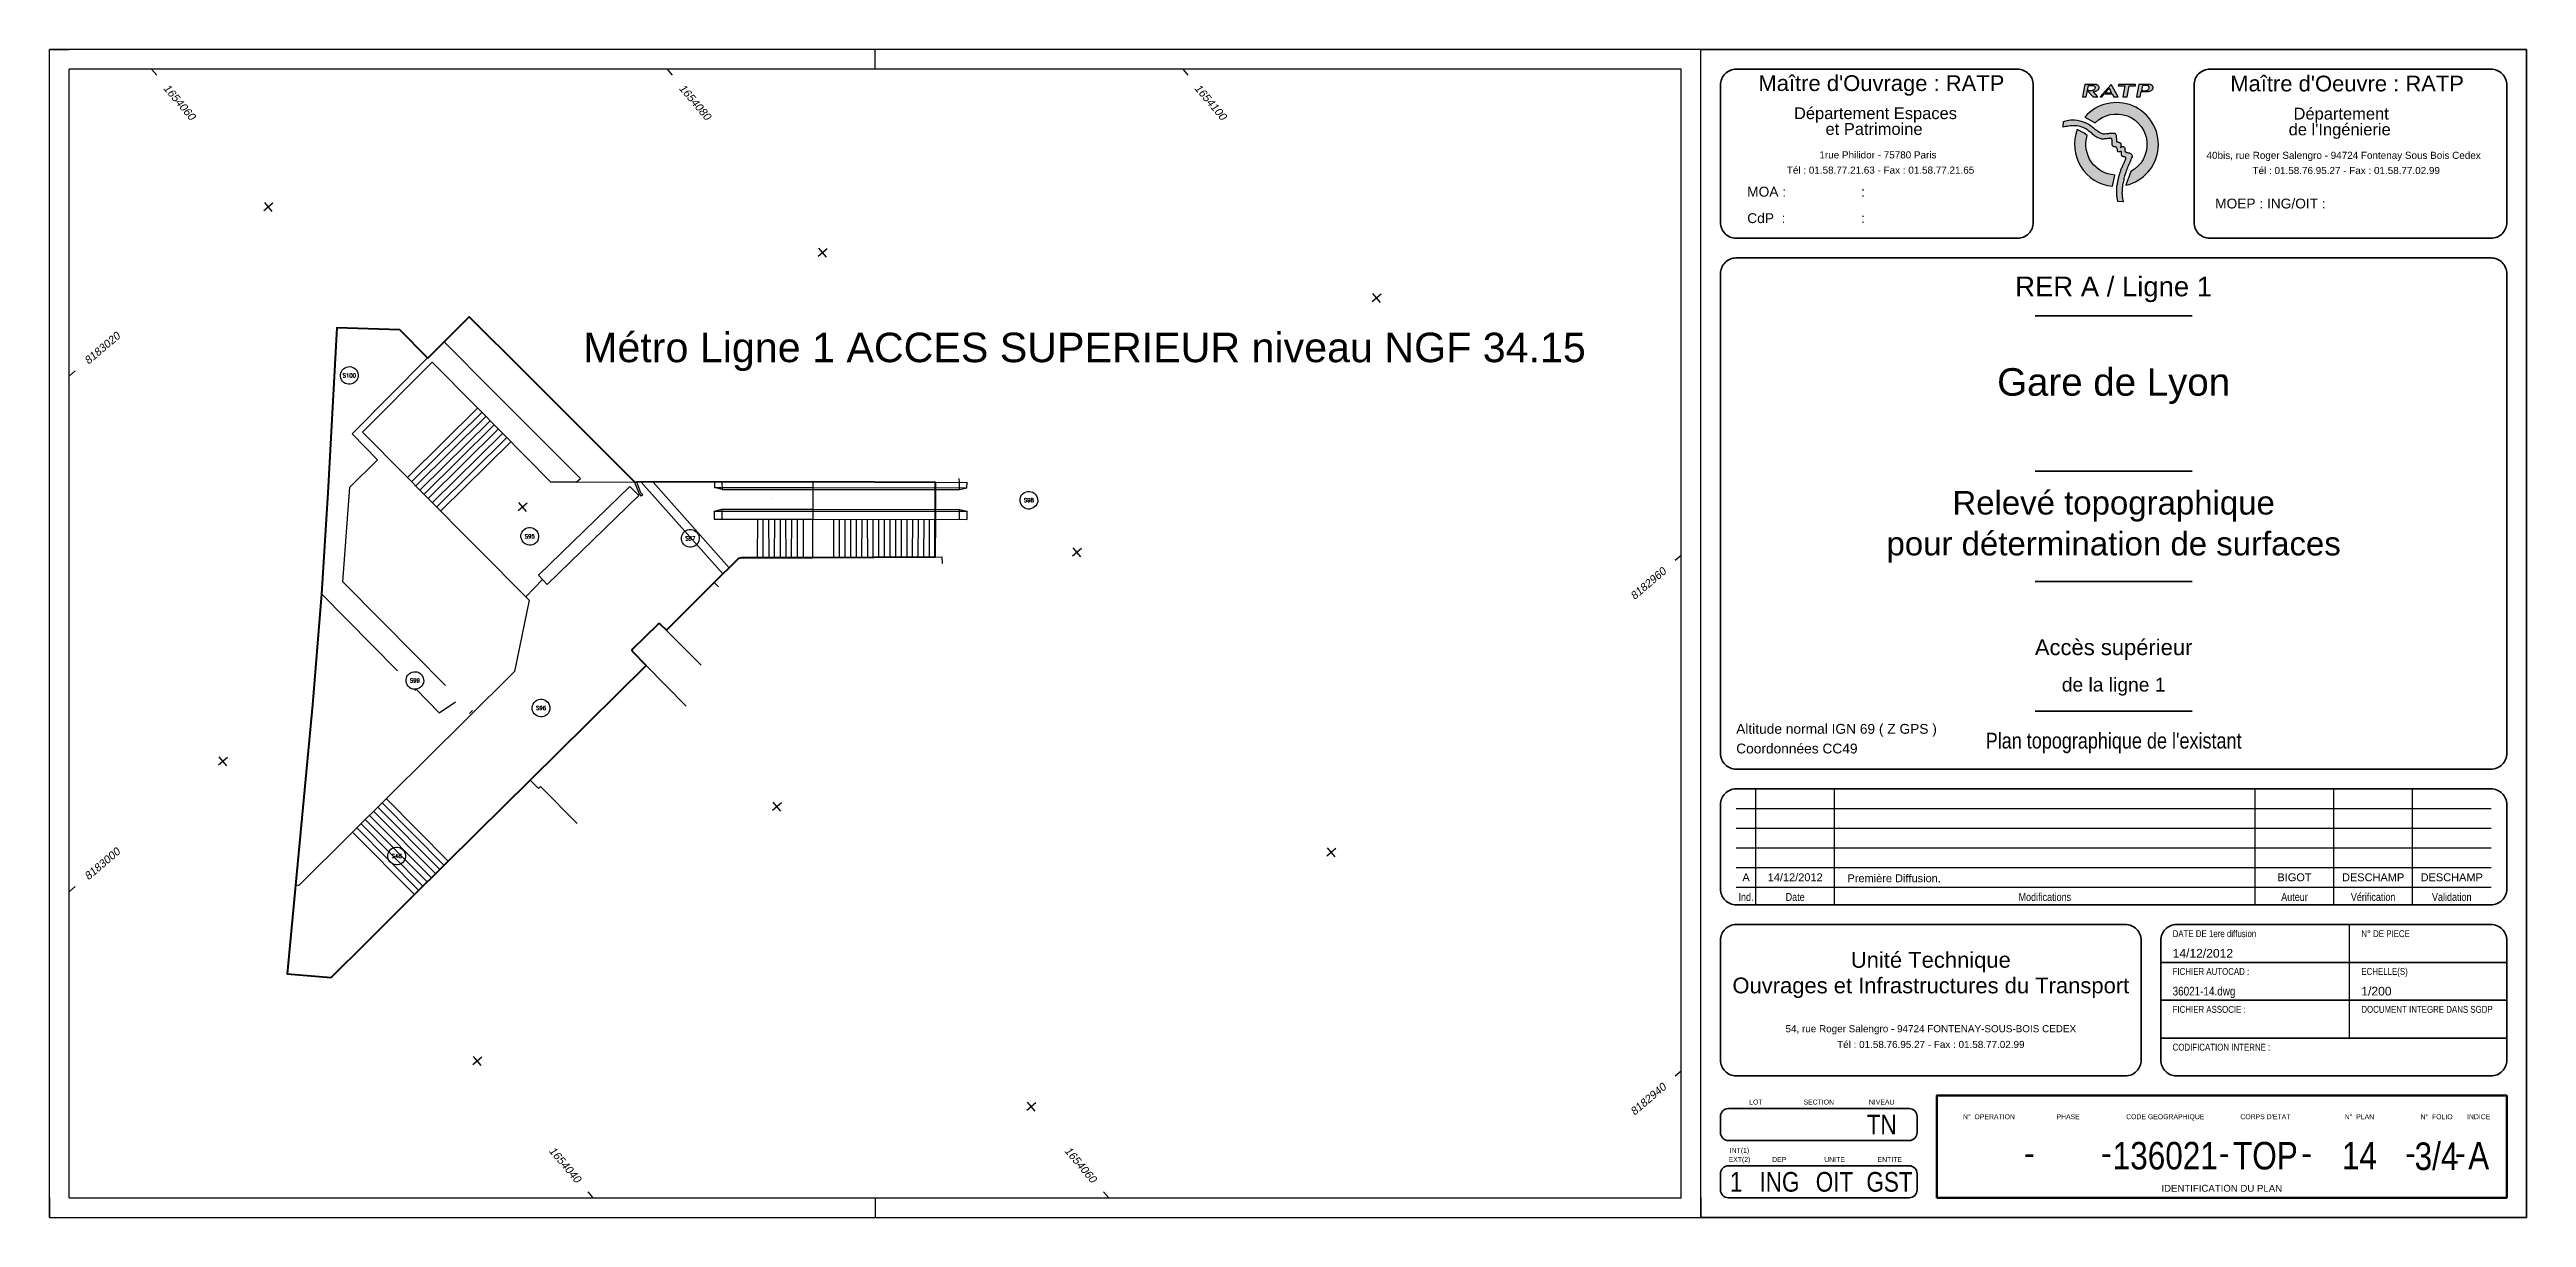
# Paper-space layout '36021-14_L1 ACCES SUPERIEUR' of a CAD drawing. Header units: metres. Extents: x -5 to 625, y -5 to 292.
# The model-space entities are those that its viewports show. They can reach past a viewport. Long polylines and large blocks are cut down to what shows.
import ezdxf
from ezdxf.enums import TextEntityAlignment as Align

# ---------------------------------------------------------------- set-up
doc = ezdxf.new("R2010")
doc.units = ezdxf.units.M
doc.header["$LTSCALE"] = 2
for name, color, linetype in [('cadre', 7, 'Continuous'), ('TOP-BATIS-_-E', 7, 'Continuous'), ('TOP-INFRA-EF-E', 7, 'Continuous'), ('TOP-INFRA-EM-E', 7, 'Continuous'), ('TOP-SCAN-TRUEVIEW-E', 7, 'Continuous'), ('TOP3M-BATIS-_-E', 4, 'Continuous'), ('TOP3M-EQUIP-_-E', 3, 'Continuous'), ('TOP3M-INFRA-EF-E', 4, 'Continuous'), ('TOP3M-INFRA-EM-E', 4, 'Continuous'), ('TOP3M-SCAN-TRUEVIEW-E', 7, 'Continuous')]:
    doc.layers.add(name, color=color, linetype=linetype)
doc.layers.add('TOP3M-SURFACE-_-E', color=7, linetype='Continuous', lineweight=40)
doc.styles.add('Arial', font='ARIAL.TTF')
doc.styles.add('Pil-ARIAL', font='ARIAL.TTF', dxfattribs={"height": 1})
doc.styles.add('Pil-Arial_Narrow', font='ARIALN.TTF')
doc.styles.add('Romanc 2', font='Romanc.shx', dxfattribs={"width": 0.99, "height": 0.5})

psp = doc.layouts.new('36021-14_L1 ACCES SUPERIEUR')

# ---------------------------------------------------------------- texts
at = {"layer": 'cadre', "style": 'Arial', "oblique": 10}
for s, rotation, p in [('1654060', 310.30369, (28.08, 278.61)), ('1654080', 310.30369, (159.21, 278.61)), ('1654100', 310.30369, (290.34, 278.61)), ('8183020', 40.30368, (8.39, 216.08)), ('8182960', 40.30368, (401.61, 156.22)), ('8183000', 40.30368, (8.39, 84.95)), ('8182940', 40.30368, (401.61, 25.1)), ('1654040', 310.30369, (126.15, 8.39)), ('1654060', 310.30369, (257.28, 8.39))]:
    psp.add_text(s, height=2, rotation=rotation, dxfattribs=at).set_placement(p, align=Align.MIDDLE_CENTER)

msp = doc.modelspace()

# ---------------------------------------------------------------- texts
at = {"layer": 'TOP-SCAN-TRUEVIEW-E', "style": 'Romanc 2', "width": 0.99}
msp.add_text('S98', height=0.2, rotation=319.6963, dxfattribs=at).set_placement((1654079.85, 8182983.61), align=Align.MIDDLE_CENTER)
at = {"layer": 'TOP3M-SCAN-TRUEVIEW-E', "style": 'Romanc 2', "width": 0.99}
for s, p in [('S100', (1654057.59, 8183010.81)), ('S95', (1654059.3, 8182998.63)), ('S99', (1654050.1, 8182996.82)), ('S97', (1654065.46, 8182993.27)), ('S48', (1654043.62, 8182990.61)), ('S96', (1654054.09, 8182991.6))]:
    msp.add_text(s, height=0.2, rotation=319.6963, dxfattribs=at).set_placement(p, align=Align.MIDDLE_CENTER)
at = {"layer": 'TOP3M-SURFACE-_-E', "style": 'Arial'}
msp.add_text('Métro Ligne 1 ACCES SUPERIEUR niveau NGF 34.15', height=1.5, rotation=319.6963, dxfattribs=at).set_placement((1654067.1, 8183003.63))

# ---------------------------------------------------------------- blocks, each defined once
blk = doc.blocks.new('CROIX_CARROYAGE')
for p, q in [((0.5, 0), (-0.5, 0)), ((0, -0.5), (0, 0.5))]:
    blk.add_line(p, q)
blk = doc.blocks.new('Eib-F_Pg')
at = {"lineweight": 25}
h = blk.add_hatch(color=256, dxfattribs=at)
h.paths.add_polyline_path([(-100.64, 265.99), (-101.86, 262.47, 1.377076), (-112.36, 279.82), (-109.74, 278.38, -1.156924)])
h.paths.add_polyline_path([(-111.71, 275.12), (-112.46, 275.77), (-114.24, 276.67, 0.495525), (-105.31, 262.24), (-104.71, 265.09, -0.486892)])
h = blk.add_hatch(color=256, dxfattribs=at)
h.paths.add_polyline_path([(-112.89, 284.97), (-111.97, 284.97), (-111.43, 287.85), (-110.19, 287.85), (-109.87, 287.75), (-109.7, 287.4), (-109.75, 287.05), (-110.04, 286.7), (-110.38, 286.57), (-110.74, 286.53), (-111.09, 286.54), (-111.28, 286.54), (-111.48, 286.55), (-111.67, 286.54), (-110.19, 284.97), (-109.03, 284.97), (-110.25, 286.33), (-110.17, 286.33), (-110.08, 286.34), (-109.99, 286.35), (-109.88, 286.36), (-109.78, 286.38), (-109.67, 286.41), (-109.57, 286.44), (-109.46, 286.49), (-109.36, 286.53), (-109.22, 286.59), (-109.09, 286.67), (-108.96, 286.75), (-108.87, 286.84), (-108.8, 286.95), (-108.74, 287.07), (-108.69, 287.22), (-108.67, 287.37), (-108.69, 287.51), (-108.74, 287.63), (-108.83, 287.75), (-108.95, 287.85), (-109.06, 287.92), (-109.17, 287.98), (-109.28, 288.03), (-109.39, 288.07), (-109.51, 288.1), (-109.66, 288.11), (-110.04, 288.13), (-110.45, 288.14), (-112.3, 288.14)])
h.paths.add_polyline_path([(-105.62, 288.14), (-108.43, 284.97), (-108.03, 284.97), (-107.41, 285.72), (-105.35, 285.72), (-104.95, 284.97), (-103.89, 284.97)])
h.paths.add_polyline_path([(-105.53, 285.99), (-107.13, 285.99), (-106.06, 287.14)], flags=16)
h.paths.add_polyline_path([(-102.66, 284.97), (-101.58, 284.97), (-101.06, 287.79), (-99.46, 287.79), (-99.41, 288.14), (-103.77, 288.14), (-103.82, 287.79), (-102.13, 287.79)])
h.paths.add_polyline_path([(-99.15, 284.97), (-98.23, 284.97), (-97.98, 286.33), (-96.52, 286.33), (-96.43, 286.33), (-96.34, 286.34), (-96.25, 286.35), (-96.14, 286.36), (-96.04, 286.38), (-95.94, 286.41), (-95.83, 286.44), (-95.73, 286.49), (-95.62, 286.53), (-95.48, 286.59), (-95.35, 286.67), (-95.23, 286.75), (-95.13, 286.84), (-95.06, 286.95), (-95, 287.07), (-94.95, 287.22), (-94.93, 287.37), (-94.95, 287.51), (-95.01, 287.63), (-95.1, 287.75), (-95.21, 287.85), (-95.32, 287.92), (-95.43, 287.98), (-95.54, 288.03), (-95.65, 288.07), (-95.77, 288.1), (-95.92, 288.11), (-96.3, 288.13), (-96.71, 288.14), (-98.57, 288.14)])
h.paths.add_polyline_path([(-97.93, 286.54), (-97.69, 287.85), (-96.45, 287.85), (-96.13, 287.75), (-95.96, 287.4), (-96.01, 287.05), (-96.3, 286.7), (-96.64, 286.57), (-97, 286.53), (-97.35, 286.54), (-97.54, 286.54), (-97.74, 286.55)], flags=16)
blk.add_hatch(color=256, dxfattribs=at).paths.add_polyline_path([(-109.84, 275.08), (-109.64, 274.93), (-109.44, 274.79), (-109.19, 274.67), (-108.94, 274.56), (-108.44, 274.35), (-108.21, 274.27), (-107.97, 274.23), (-107.78, 274.22), (-107.59, 274.24), (-107.39, 274.26), (-107.17, 274.28), (-106.95, 274.3), (-106.73, 274.32), (-106.51, 274.35), (-106.3, 274.38), (-106.08, 274.42), (-105.97, 274.43), (-105.86, 274.43), (-105.74, 274.41), (-105.68, 274.4), (-105.62, 274.37), (-105.57, 274.34), (-105.5, 274.27), (-105.45, 274.18), (-105.42, 274.08), (-105.4, 273.96), (-105.39, 273.83), (-105.39, 273.71), (-105.4, 273.56), (-105.4, 273.4), (-105.4, 273.24), (-105.39, 273.14), (-105.39, 273.04), (-105.38, 272.93), (-105.36, 272.77), (-105.32, 272.62), (-105.25, 272.5), (-105.18, 272.44), (-105.09, 272.39), (-105, 272.35), (-104.88, 272.3), (-104.75, 272.27), (-104.62, 272.24), (-104.54, 272.22), (-104.46, 272.2), (-104.37, 272.17), (-104.25, 272.1), (-104.16, 271.98), (-104.1, 271.85), (-104.07, 271.74), (-104.06, 271.62), (-104.06, 271.51), (-104.06, 271.36), (-104.03, 271.21), (-103.95, 271.06), (-103.91, 271.01), (-103.86, 270.98), (-103.8, 270.96), (-103.73, 270.96), (-103.66, 270.97), (-103.58, 270.98), (-103.5, 270.99), (-103.42, 271.01), (-103.34, 271.04), (-103.28, 271.08), (-103.23, 271.11), (-103.17, 271.12), (-103.13, 271.1), (-103.08, 271.07), (-103.04, 271.03), (-102.99, 270.94), (-102.97, 270.84), (-102.97, 270.74), (-102.99, 270.53), (-103, 270.41), (-103, 270.31), (-102.99, 270.22), (-102.97, 270.12), (-102.95, 270.05), (-102.92, 269.99), (-102.89, 269.93), (-102.83, 269.88), (-102.77, 269.84), (-102.7, 269.8), (-102.58, 269.76), (-102.46, 269.73), (-102.34, 269.72), (-102.23, 269.71), (-102.13, 269.7), (-102.03, 269.67), (-101.97, 269.63), (-101.92, 269.57), (-101.88, 269.5), (-101.86, 269.39), (-101.87, 269.28), (-101.89, 269.17), (-101.98, 268.98), (-102.06, 268.79), (-102.25, 268.42), (-102.34, 268.22), (-102.43, 268.02), (-102.51, 267.85), (-102.58, 267.68), (-102.66, 267.51), (-102.76, 267.27), (-102.87, 267.04), (-102.97, 266.8), (-103.06, 266.57), (-103.13, 266.34), (-103.21, 266.11), (-103.26, 265.95), (-103.32, 265.79), (-103.37, 265.63), (-103.42, 265.46), (-103.47, 265.29), (-103.52, 265.13), (-103.59, 264.92), (-103.65, 264.71), (-103.7, 264.51), (-103.75, 264.3), (-103.79, 264.1), (-103.84, 263.89), (-103.88, 263.69), (-103.92, 263.5), (-103.96, 263.3), (-104.01, 263.04), (-104.06, 262.78), (-104.11, 262.52), (-104.15, 262.23), (-104.18, 261.94), (-104.2, 261.65), (-104.21, 261.41), (-104.23, 261.18), (-104.23, 260.95), (-104.23, 260.71), (-104.22, 260.47), (-104.21, 260.24), (-104.2, 259.99), (-104.17, 259.74), (-104.14, 259.49), (-104.1, 259.25), (-104.05, 259.01), (-103.99, 258.78), (-103.93, 258.52), (-103.9, 258.4), (-102.58, 258.3), (-102.61, 258.44), (-102.64, 258.58), (-102.68, 258.72), (-102.73, 259), (-102.78, 259.27), (-102.82, 259.54), (-102.86, 259.87), (-102.87, 260.19), (-102.88, 260.51), (-102.86, 261.11), (-102.82, 261.72), (-102.76, 262.32), (-102.71, 262.62), (-102.66, 262.93), (-102.59, 263.23), (-102.52, 263.55), (-102.44, 263.86), (-102.37, 264.18), (-102.29, 264.55), (-102.2, 264.91), (-102.1, 265.28), (-102, 265.57), (-101.9, 265.85), (-101.79, 266.14), (-101.66, 266.5), (-101.53, 266.85), (-101.4, 267.21), (-101.28, 267.51), (-101.14, 267.8), (-101, 268.1), (-100.88, 268.31), (-100.78, 268.53), (-100.7, 268.75), (-100.65, 268.91), (-100.59, 269.07), (-100.53, 269.22), (-100.42, 269.46), (-100.33, 269.69), (-100.3, 269.93), (-100.33, 270.07), (-100.39, 270.22), (-100.47, 270.35), (-100.59, 270.48), (-100.72, 270.59), (-100.87, 270.66), (-101, 270.7), (-101.14, 270.73), (-101.28, 270.75), (-101.41, 270.77), (-101.53, 270.8), (-101.65, 270.83), (-101.76, 270.87), (-101.87, 270.93), (-101.97, 271.01), (-102.04, 271.08), (-102.09, 271.16), (-102.13, 271.24), (-102.17, 271.38), (-102.18, 271.52), (-102.17, 271.68), (-102.15, 271.85), (-102.17, 272.02), (-102.24, 272.15), (-102.33, 272.21), (-102.43, 272.26), (-102.53, 272.31), (-102.66, 272.34), (-102.8, 272.33), (-102.94, 272.25), (-103.06, 272.14), (-103.17, 272.05), (-103.23, 272.02), (-103.23, 272.09), (-103.2, 272.21), (-103.15, 272.35), (-103.13, 272.47), (-103.12, 272.57), (-103.12, 272.66), (-103.13, 272.76), (-103.14, 272.86), (-103.15, 272.97), (-103.18, 273.1), (-103.24, 273.2), (-103.32, 273.28), (-103.41, 273.32), (-103.6, 273.38), (-103.69, 273.41), (-103.78, 273.45), (-103.87, 273.48), (-104.02, 273.51), (-104.15, 273.54), (-104.25, 273.62), (-104.28, 273.68), (-104.3, 273.75), (-104.31, 273.83), (-104.31, 273.92), (-104.31, 274.09), (-104.31, 274.26), (-104.32, 274.62), (-104.33, 274.77), (-104.34, 274.91), (-104.35, 275.06), (-104.39, 275.24), (-104.47, 275.41), (-104.58, 275.57), (-104.64, 275.64), (-104.72, 275.7), (-104.8, 275.74), (-104.94, 275.77), (-105.09, 275.77), (-105.46, 275.72), (-105.68, 275.71), (-105.89, 275.7), (-106.07, 275.7), (-106.25, 275.68), (-106.43, 275.66), (-106.85, 275.61), (-107.28, 275.57), (-107.7, 275.6), (-107.93, 275.64), (-108.15, 275.71), (-108.37, 275.81), (-108.64, 275.96), (-108.89, 276.13), (-109.13, 276.31), (-109.6, 276.64), (-109.83, 276.82), (-110.14, 277.06), (-110.44, 277.31), (-110.74, 277.57), (-111.11, 277.83), (-111.49, 278.07), (-111.9, 278.28), (-112.46, 278.53), (-113.04, 278.73), (-113.63, 278.89), (-114.25, 279.02), (-114.88, 279.09), (-115.52, 279.11), (-115.96, 279.09), (-116.4, 279.04), (-116.83, 278.96), (-117.14, 278.88), (-117.43, 278.79), (-117.73, 278.69), (-117.8, 277.23), (-117.48, 277.32), (-117.15, 277.4), (-116.83, 277.47), (-116.45, 277.55), (-116.06, 277.6), (-115.68, 277.63), (-115.35, 277.64), (-115.01, 277.63), (-114.68, 277.61), (-114.28, 277.56), (-113.88, 277.5), (-113.49, 277.41), (-113.11, 277.3), (-112.73, 277.16), (-112.37, 276.99), (-112.09, 276.83), (-111.81, 276.65), (-111.55, 276.46), (-111.27, 276.24), (-111, 276.01), (-110.72, 275.79), (-110.49, 275.61), (-110.26, 275.42), (-110.03, 275.23)])
at = {"lineweight": 35}
for p, q in [((-125, 229.25), (-85, 229.25)), ((-125, 189.75), (-85, 189.75)), ((-125, 161.75), (-85, 161.75)), ((-125, 128.75), (-85, 128.75)), ((-93, 64.87), (-5, 64.87)), ((-93, 55.25), (-5, 55.25)), ((-93, 45.62), (-5, 45.62))]:
    blk.add_line(p, q, dxfattribs=at)
at = {"lineweight": 25}
for p, q in [((-196, 79.5), (-196, 109)), ((-176, 79.5), (-176, 109)), ((-69, 79.5), (-69, 109)), ((-49, 79.5), (-49, 109)), ((-29, 79.5), (-29, 109)), ((-201, 104), (-9, 104)), ((-201, 99), (-9, 99)), ((-201, 94), (-9, 94)), ((-201, 89), (-9, 89)), ((-201, 84), (-9, 84)), ((-45, 45.62), (-45, 74.5))]:
    blk.add_line(p, q, dxfattribs=at)
at = {"lineweight": 25, "flags": 128}
blk.add_lwpolyline([(-210, 0), (-210, 297), (0, 297), (0, 0)], close=True, dxfattribs=at)
at = {"lineweight": 35, "flags": 128}
for points in [[(-129.45, 249, 0.414214), (-125.45, 253), (-125.45, 288, 0.414214), (-129.45, 292), (-201, 292, 0.414214), (-205, 288), (-205, 253, 0.414214), (-201, 249)], [(-80.55, 249, -0.414214), (-84.55, 253), (-84.55, 288, -0.414214), (-80.55, 292), (-9, 292, -0.414214), (-5, 288), (-5, 253, -0.414214), (-9, 249)], [(-201, 114, -0.414214), (-205, 118), (-205, 240, -0.414214), (-201, 244), (-9, 244, -0.414214), (-5, 240), (-5, 118, -0.414214), (-9, 114)], [(-205, 83.5), (-205, 105, -0.414214), (-201, 109), (-9, 109, -0.414214), (-5, 105), (-5, 83.5, -0.414214), (-9, 79.5), (-201, 79.5, -0.414214)], [(-201, 36, -0.414214), (-205, 40), (-205, 70.5, -0.414214), (-201, 74.5), (-102, 74.5, -0.414214), (-98, 70.5), (-98, 40, -0.414214), (-102, 36)], [(-89, 36, -0.414214), (-93, 40), (-93, 70.5, -0.414214), (-89, 74.5), (-9, 74.5, -0.414214), (-5, 70.5), (-5, 40, -0.414214), (-9, 36)], [(-205, 25.7), (-205, 21.57, 0.414214), (-203, 19.57), (-157, 19.57, 0.414214), (-155, 21.57), (-155, 25.7, 0.414214), (-157, 27.7), (-203, 27.7, 0.414214)], [(-203, 5), (-157, 5, 0.414214), (-155, 7), (-155, 11.13, 0.414214), (-157, 13.13), (-203, 13.13, 0.414214), (-205, 11.13), (-205, 7, 0.414214)]]:
    blk.add_lwpolyline(points, format="xyb", close=True, dxfattribs=at)
at = {"lineweight": 25}
for points in [[(-111.97, 284.97), (-111.43, 287.85), (-110.37, 287.85), (-110.38, 287.85), (-110.24, 287.84), (-110.06, 287.81), (-109.97, 287.78), (-109.9, 287.75), (-109.86, 287.7), (-109.81, 287.62), (-109.77, 287.54), (-109.74, 287.45), (-109.72, 287.3), (-109.74, 287.17), (-109.79, 287.04), (-109.86, 286.92), (-109.94, 286.82), (-110.04, 286.73), (-110.17, 286.65), (-110.31, 286.59), (-110.47, 286.56), (-110.68, 286.54), (-110.88, 286.53), (-111.09, 286.54), (-111.28, 286.54), (-111.48, 286.55), (-111.67, 286.54), (-110.19, 284.97), (-109.03, 284.97), (-110.25, 286.33), (-110.17, 286.33), (-110.08, 286.34), (-109.99, 286.35), (-109.88, 286.36), (-109.78, 286.38), (-109.67, 286.41), (-109.57, 286.44), (-109.46, 286.49), (-109.36, 286.53), (-109.22, 286.59), (-109.09, 286.67), (-108.96, 286.75), (-108.87, 286.84), (-108.8, 286.95), (-108.74, 287.07), (-108.69, 287.22), (-108.67, 287.37), (-108.69, 287.51), (-108.74, 287.63), (-108.83, 287.75), (-108.95, 287.85), (-109.06, 287.92), (-109.17, 287.98), (-109.28, 288.03), (-109.39, 288.07), (-109.51, 288.1), (-109.66, 288.11), (-110.04, 288.13), (-110.34, 288.14), (-110.32, 288.14), (-112.3, 288.14), (-112.89, 284.97)], [(-108.03, 284.97), (-107.41, 285.72), (-105.35, 285.72), (-104.95, 284.97), (-103.89, 284.97), (-105.62, 288.14), (-108.43, 284.97)], [(-107.13, 285.99), (-105.53, 285.99), (-106.06, 287.14)], [(-101.58, 284.97), (-101.06, 287.79), (-99.46, 287.79), (-99.41, 288.14), (-103.77, 288.14), (-103.82, 287.79), (-102.13, 287.79), (-102.66, 284.97)], [(-96.58, 288.14), (-98.57, 288.14), (-99.15, 284.97), (-98.23, 284.97), (-97.98, 286.33), (-96.52, 286.33), (-96.43, 286.33), (-96.34, 286.34), (-96.25, 286.35), (-96.14, 286.36), (-96.04, 286.38), (-95.94, 286.41), (-95.83, 286.44), (-95.73, 286.49), (-95.62, 286.53), (-95.48, 286.59), (-95.35, 286.67), (-95.23, 286.75), (-95.13, 286.84), (-95.06, 286.95), (-95, 287.07), (-94.95, 287.22), (-94.93, 287.37), (-94.95, 287.51), (-95.01, 287.63), (-95.1, 287.75), (-95.21, 287.85), (-95.32, 287.92), (-95.43, 287.98), (-95.54, 288.03), (-95.65, 288.07), (-95.77, 288.1), (-95.92, 288.11), (-96.3, 288.13), (-96.61, 288.14)], [(-96.63, 287.85), (-97.69, 287.85), (-97.93, 286.54), (-97.74, 286.55), (-97.54, 286.54), (-97.35, 286.54), (-97.14, 286.53), (-96.94, 286.54), (-96.73, 286.56), (-96.58, 286.59), (-96.43, 286.65), (-96.3, 286.73), (-96.2, 286.82), (-96.12, 286.92), (-96.05, 287.04), (-96, 287.17), (-95.98, 287.3), (-96, 287.45), (-96.03, 287.54), (-96.07, 287.62), (-96.12, 287.7), (-96.16, 287.75), (-96.23, 287.78), (-96.32, 287.81), (-96.5, 287.84), (-96.64, 287.85)], [(-117.73, 278.69), (-117.43, 278.79), (-117.14, 278.88), (-116.83, 278.96), (-116.4, 279.04), (-115.96, 279.09), (-115.52, 279.11), (-114.88, 279.09), (-114.25, 279.02), (-113.63, 278.89), (-113.04, 278.73), (-112.46, 278.53), (-111.9, 278.28), (-111.49, 278.07), (-111.11, 277.83), (-110.74, 277.57), (-110.44, 277.31), (-110.14, 277.06), (-109.83, 276.82), (-109.6, 276.64), (-109.13, 276.31), (-108.89, 276.13), (-108.64, 275.96), (-108.37, 275.81), (-108.15, 275.71), (-107.93, 275.64), (-107.7, 275.6), (-107.28, 275.57), (-106.85, 275.61), (-106.43, 275.66), (-106.25, 275.68), (-106.07, 275.7), (-105.89, 275.7), (-105.68, 275.71), (-105.46, 275.72), (-105.09, 275.77), (-104.94, 275.77), (-104.8, 275.74), (-104.72, 275.7), (-104.64, 275.64), (-104.58, 275.57), (-104.47, 275.41), (-104.39, 275.24), (-104.35, 275.06), (-104.34, 274.91), (-104.33, 274.77), (-104.32, 274.62), (-104.31, 274.26), (-104.31, 274.09), (-104.31, 273.92), (-104.31, 273.83), (-104.3, 273.75), (-104.28, 273.68), (-104.25, 273.62), (-104.15, 273.54), (-104.02, 273.51), (-103.87, 273.48), (-103.78, 273.45), (-103.69, 273.41), (-103.6, 273.38), (-103.41, 273.32), (-103.32, 273.28), (-103.24, 273.2), (-103.18, 273.1), (-103.15, 272.97), (-103.14, 272.86), (-103.13, 272.76), (-103.12, 272.66), (-103.12, 272.57), (-103.13, 272.47), (-103.15, 272.35), (-103.2, 272.21), (-103.23, 272.09), (-103.23, 272.02), (-103.17, 272.05), (-103.06, 272.14), (-102.94, 272.25), (-102.8, 272.33), (-102.66, 272.34), (-102.53, 272.31), (-102.43, 272.26), (-102.33, 272.21), (-102.24, 272.15), (-102.17, 272.02), (-102.15, 271.85), (-102.17, 271.68), (-102.18, 271.52), (-102.17, 271.38), (-102.13, 271.24), (-102.09, 271.16), (-102.04, 271.08), (-101.97, 271.01), (-101.87, 270.93), (-101.76, 270.87), (-101.65, 270.83), (-101.53, 270.8), (-101.41, 270.77), (-101.28, 270.75), (-101.14, 270.73), (-101, 270.7), (-100.87, 270.66), (-100.72, 270.59), (-100.59, 270.48), (-100.47, 270.35), (-100.39, 270.22), (-100.33, 270.07), (-100.3, 269.93), (-100.33, 269.69), (-100.42, 269.46), (-100.53, 269.22), (-100.59, 269.07), (-100.65, 268.91), (-100.7, 268.75), (-100.78, 268.53), (-100.88, 268.31), (-101, 268.1), (-101.14, 267.8), (-101.28, 267.51), (-101.4, 267.21), (-101.53, 266.85), (-101.66, 266.5), (-101.79, 266.14), (-101.9, 265.85), (-102, 265.57), (-102.1, 265.28), (-102.2, 264.91), (-102.29, 264.55), (-102.37, 264.18), (-102.44, 263.86), (-102.52, 263.55), (-102.59, 263.23), (-102.66, 262.93), (-102.71, 262.62), (-102.76, 262.32), (-102.82, 261.72), (-102.86, 261.11), (-102.88, 260.51), (-102.87, 260.19), (-102.86, 259.87), (-102.82, 259.54), (-102.78, 259.27), (-102.73, 259), (-102.68, 258.72), (-102.64, 258.58), (-102.61, 258.44), (-102.58, 258.3), (-103.9, 258.4), (-103.93, 258.52), (-103.99, 258.78), (-104.05, 259.01), (-104.1, 259.25), (-104.14, 259.49), (-104.17, 259.74), (-104.2, 259.99), (-104.21, 260.24), (-104.22, 260.47), (-104.23, 260.71), (-104.23, 260.95), (-104.23, 261.18), (-104.21, 261.41), (-104.2, 261.65), (-104.18, 261.94), (-104.15, 262.23), (-104.11, 262.52), (-104.06, 262.78), (-104.01, 263.04), (-103.96, 263.3), (-103.92, 263.5), (-103.88, 263.69), (-103.84, 263.89), (-103.79, 264.1), (-103.75, 264.3), (-103.7, 264.51), (-103.65, 264.71), (-103.59, 264.92), (-103.52, 265.13), (-103.47, 265.29), (-103.42, 265.46), (-103.37, 265.63), (-103.32, 265.79), (-103.26, 265.95), (-103.21, 266.11), (-103.13, 266.34), (-103.06, 266.57), (-102.97, 266.8), (-102.87, 267.04), (-102.76, 267.27), (-102.66, 267.51), (-102.58, 267.68), (-102.51, 267.85), (-102.43, 268.02), (-102.34, 268.22), (-102.25, 268.42), (-102.06, 268.79), (-101.98, 268.98), (-101.89, 269.17), (-101.87, 269.28), (-101.86, 269.39), (-101.88, 269.5), (-101.92, 269.57), (-101.97, 269.63), (-102.03, 269.67), (-102.13, 269.7), (-102.23, 269.71), (-102.34, 269.72), (-102.46, 269.73), (-102.58, 269.76), (-102.7, 269.8), (-102.77, 269.84), (-102.83, 269.88), (-102.89, 269.93), (-102.92, 269.99), (-102.95, 270.05), (-102.97, 270.12), (-102.99, 270.22), (-103, 270.31), (-103, 270.41), (-102.99, 270.53), (-102.97, 270.74), (-102.97, 270.84), (-102.99, 270.94), (-103.04, 271.03), (-103.08, 271.07), (-103.13, 271.1), (-103.17, 271.12), (-103.23, 271.11), (-103.28, 271.08), (-103.34, 271.04), (-103.42, 271.01), (-103.5, 270.99), (-103.58, 270.98), (-103.66, 270.97), (-103.73, 270.96), (-103.8, 270.96), (-103.86, 270.98), (-103.91, 271.01), (-103.95, 271.06), (-104.03, 271.21), (-104.06, 271.36), (-104.06, 271.51), (-104.06, 271.62), (-104.07, 271.74), (-104.1, 271.85), (-104.16, 271.98), (-104.25, 272.1), (-104.37, 272.17), (-104.46, 272.2), (-104.54, 272.22), (-104.62, 272.24), (-104.75, 272.27), (-104.88, 272.3), (-105, 272.35), (-105.09, 272.39), (-105.18, 272.44), (-105.25, 272.5), (-105.32, 272.62), (-105.36, 272.77), (-105.38, 272.93), (-105.39, 273.04), (-105.39, 273.14), (-105.4, 273.24), (-105.4, 273.4), (-105.4, 273.56), (-105.39, 273.71), (-105.39, 273.83), (-105.4, 273.96), (-105.42, 274.08), (-105.45, 274.18), (-105.5, 274.27), (-105.57, 274.34), (-105.62, 274.37), (-105.68, 274.4), (-105.74, 274.41), (-105.86, 274.43), (-105.97, 274.43), (-106.08, 274.42), (-106.3, 274.38), (-106.51, 274.35), (-106.73, 274.32), (-106.95, 274.3), (-107.17, 274.28), (-107.39, 274.26), (-107.59, 274.24), (-107.78, 274.22), (-107.97, 274.23), (-108.21, 274.27), (-108.44, 274.35), (-108.94, 274.56), (-109.19, 274.67), (-109.44, 274.79), (-109.64, 274.93), (-109.84, 275.08), (-110.03, 275.23), (-110.26, 275.42), (-110.49, 275.61), (-110.72, 275.79), (-111, 276.01), (-111.27, 276.24), (-111.55, 276.46), (-111.81, 276.65), (-112.09, 276.83), (-112.37, 276.99), (-112.73, 277.16), (-113.11, 277.3), (-113.49, 277.41), (-113.88, 277.5), (-114.28, 277.56), (-114.68, 277.61), (-115.01, 277.63), (-115.35, 277.64), (-115.68, 277.63), (-116.06, 277.6), (-116.45, 277.55), (-116.83, 277.47), (-117.15, 277.4), (-117.48, 277.32), (-117.8, 277.23)]]:
    blk.add_lwpolyline(points, close=True, dxfattribs=at)
for points in [[(-101.86, 262.47, 1.377076), (-112.36, 279.82), (-109.74, 278.38, -1.156924), (-100.64, 265.99)], [(-112.46, 275.77), (-114.24, 276.67, 0.495525), (-105.31, 262.24), (-104.71, 265.09, -0.486892), (-111.71, 275.12)]]:
    blk.add_lwpolyline(points, format="xyb", close=True, dxfattribs=at)
at = {"lineweight": 100, "flags": 128}
blk.add_lwpolyline([(-150, 5), (-5, 5), (-5, 31), (-150, 31)], close=True, dxfattribs=at)
at = {"lineweight": 50, "const_width": 0.6}
for points in [[(-127.46, 15.71), (-125.46, 15.71)], [(-107.87, 15.71), (-105.87, 15.71)], [(-77.9, 15.71), (-75.9, 15.71)], [(-56.9, 15.71), (-54.9, 15.71)], [(-30.49, 15.71), (-28.49, 15.71)], [(-17.84, 15.71), (-15.84, 15.71)]]:
    blk.add_lwpolyline(points, dxfattribs=at)
at = {"lineweight": 25}
for s, height, style, p in [("Maître d'Ouvrage : RATP", 4, 'Pil-ARIAL', (-164.07, 288.46)), ("Maître d'Oeuvre : RATP", 4, 'Pil-ARIAL', (-45.62, 288.36)), ('Département Espaces', 3, 'Pil-ARIAL', (-165.58, 280.81)), ('et Patrimoine', 3, 'Pil-ARIAL', (-165.94, 276.8)), ("de l'Ingénierie", 3, 'Pil-ARIAL', (-47.5, 276.69)), ('Département', 3, 'Pil-ARIAL', (-47.13, 280.7)), ('1rue Philidor - 75780 Paris', 1.8, 'Pil-ARIAL', (-164.95, 270.21)), ('40bis, rue Roger Salengro - 94724 Fontenay Sous Bois Cedex', 1.8, 'Pil-ARIAL', (-46.5, 270.1)), ('Tél : 01.58.77.21.63 - Fax : 01.58.77.21.65', 1.8, 'Pil-ARIAL', (-164.28, 266.34)), ('Tél : 01.58.76.95.27 - Fax : 01.58.77.02.99', 1.8, 'Pil-ARIAL', (-45.84, 266.24)), ('Ind.', 2, 'Pil-Arial_Narrow', (-198.5, 81.5)), ('A', 2, 'Pil-ARIAL', (-198.5, 86.5)), ('Date', 2, 'Pil-Arial_Narrow', (-186, 81.5)), ('Modifications', 2, 'Pil-Arial_Narrow', (-122.5, 81.5)), ('Auteur', 2, 'Pil-Arial_Narrow', (-59, 81.5)), ('Vérification', 2, 'Pil-Arial_Narrow', (-39, 81.5)), ('Validation', 2, 'Pil-Arial_Narrow', (-19, 81.5)), ('Unité Technique', 4, 'Pil-ARIAL', (-151.5, 65.5)), ('Ouvrages et Infrastructures du Transport', 4, 'Pil-ARIAL', (-151.5, 59)), ('54, rue Roger Salengro - 94724 FONTENAY-SOUS-BOIS CEDEX', 1.8, 'Pil-ARIAL', (-151.5, 48)), ('Tél : 01.58.76.95.27 - Fax : 01.58.77.02.99', 1.8, 'Pil-ARIAL', (-151.5, 44))]:
    blk.add_text(s, height=height, dxfattribs=dict(at, style=style)).set_placement(p, align=Align.MIDDLE_CENTER)
at = {"lineweight": 25, "style": 'Pil-ARIAL'}
for s, height, p in [('MOA : ', 2.5, (-198.21, 259.6)), (':', 2.5, (-169.26, 259.6)), ('MOEP : ING/OIT :', 2.5, (-79.19, 256.59)), ('CdP  : ', 2.5, (-198.19, 252.87)), (':', 2.5, (-169.23, 252.87)), ('EXT(2)', 1.25, (-202.93, 14.11)), ('INT(1)', 1.25, (-202.64, 16.43)), ('DEP', 1.25, (-191.85, 14.11)), ('UNITE', 1.25, (-178.6, 14.11)), ('ENTITE', 1.25, (-165.05, 14.11))]:
    blk.add_text(s, height=height, dxfattribs=at).set_placement(p)
at = {"lineweight": 25}
for s, height, style, p in [('Première Diffusion.', 2, 'Pil-ARIAL', (-172.7, 86.26)), ('DATE DE 1ere diffusion', 1.75, 'Pil-Arial_Narrow', (-90, 72.17)), ('N° DE PIECE', 1.75, 'Pil-Arial_Narrow', (-42, 72.17)), ('FICHIER AUTOCAD :', 1.75, 'Pil-Arial_Narrow', (-90, 62.55)), ('ECHELLE(S)', 1.75, 'Pil-Arial_Narrow', (-42, 62.55)), ('FICHIER ASSOCIE :', 1.75, 'Pil-Arial_Narrow', (-90, 52.92)), ('DOCUMENT INTEGRE DANS SGDP', 1.75, 'Pil-Arial_Narrow', (-42, 52.92)), ('CODIFICATION INTERNE :', 1.75, 'Pil-Arial_Narrow', (-90, 43.3))]:
    blk.add_text(s, height=height, dxfattribs=dict(at, style=style)).set_placement(p, align=Align.MIDDLE_LEFT)
at = {"lineweight": 25, "style": 'Pil-ARIAL'}
for s, height, p in [('LOT', 1.25, (-196, 28.72)), ('SECTION', 1.25, (-180, 28.72)), ('NIVEAU', 1.25, (-164, 28.72)), ('N°  OPERATION', 1.25, (-136.72, 24.99)), ('PHASE', 1.25, (-116.57, 24.99)), ('CODE GEOGRAPHIQUE', 1.25, (-91.87, 24.99)), ("CORPS D'ETAT", 1.25, (-66.4, 24.99)), ('N°  PLAN', 1.25, (-42.49, 24.99)), ('N°  FOLIO', 1.25, (-22.88, 24.99)), ('INDICE', 1.25, (-12.15, 24.99)), ('IDENTIFICATION DU PLAN', 1.75, (-77.5, 6.54))]:
    blk.add_text(s, height=height, dxfattribs=at).set_placement(p, align=Align.CENTER)
for tag, p, height in [('U_MOA', (-187.32, 258.88), 3), ('MOA', (-166.89, 258.88), 3), ('U_CDP', (-187.32, 252.53), 3), ('N_CDP', (-166.89, 252.53), 3), ('ALTITUDE', (-201, 123), 2.5), ('COORDONNEES', (-201, 118), 2.5)]:
    blk.add_attdef(tag, p, '', height=height, dxfattribs=at)
blk.add_attdef('MOEP', text='', height=3, dxfattribs=at).set_placement((-37.43, 256.59), align=Align.RIGHT)
at = {"lineweight": 25}
for tag, height, style, p in [('METRO', 5, 'Pil-ARIAL', (-105, 236.75)), ('INTERSTATION', 7, 'Pil-ARIAL', (-105, 220.75)), ('INTERSTATION1', 7, 'Pil-Arial_Narrow', (-105, 207.75)), ('ADRESSE', 3.5, 'Pil-ARIAL', (-105, 196.5)), ('PROJET', 6, 'Pil-ARIAL', (-105, 181.75)), ('PROJET1', 6, 'Pil-ARIAL', (-105, 169.75)), ('CORPS_ETAT', 4, 'Pil-ARIAL', (-105, 154.75)), ('LIBELLE1', 3.5, 'Pil-ARIAL', (-105, 145)), ('LIBELLE2', 3.5, 'Pil-ARIAL', (-105, 135.5)), ('TYPE_DOC', 5, 'Pil-ARIAL', (-105, 121.25)), ('IND-E', 2, 'Pil-ARIAL', (-198.5, 106.5)), ('DAT-E', 2, 'Pil-ARIAL', (-186, 106.5)), ('AUT_E', 2, 'Pil-ARIAL', (-59, 106.5)), ('VERIF_E', 2, 'Pil-ARIAL', (-39, 106.5)), ('VALID_E', 2, 'Pil-ARIAL', (-19, 106.5)), ('IND-D', 2, 'Pil-ARIAL', (-198.5, 101.5)), ('DAT-D', 2, 'Pil-ARIAL', (-186, 101.5)), ('AUT_D', 2, 'Pil-ARIAL', (-59, 101.5)), ('VERIF_D', 2, 'Pil-ARIAL', (-39, 101.5)), ('VALID_D', 2, 'Pil-ARIAL', (-19, 101.5)), ('IND-C', 2, 'Pil-ARIAL', (-198.5, 96.5)), ('DAT-C', 2, 'Pil-ARIAL', (-186, 96.5)), ('AUT_C', 2, 'Pil-ARIAL', (-59, 96.5)), ('VERIF_C', 2, 'Pil-ARIAL', (-39, 96.5)), ('VALID_C', 2, 'Pil-ARIAL', (-19, 96.5)), ('IND-B', 2, 'Pil-ARIAL', (-198.5, 91.5)), ('DAT-B', 2, 'Pil-ARIAL', (-186, 91.5)), ('AUT_B', 2, 'Pil-ARIAL', (-59, 91.5)), ('VERIF_B', 2, 'Pil-ARIAL', (-39, 91.5)), ('VALID_B', 2, 'Pil-ARIAL', (-19, 91.5)), ('DAT-A', 2, 'Pil-ARIAL', (-186, 86.5)), ('AUT_A', 2, 'Pil-ARIAL', (-59, 86.5)), ('VERIF_A', 2, 'Pil-ARIAL', (-39, 86.5)), ('VALID_A', 2, 'Pil-ARIAL', (-19, 86.5))]:
    blk.add_attdef(tag, text='', height=height, dxfattribs=dict(at, style=style)).set_placement(p, align=Align.MIDDLE_CENTER)
at = {"lineweight": 50, "style": 'Pil-ARIAL'}
blk.add_attdef('DOCETUDE', (-58.52, 125), '', height=3.5, rotation=60, dxfattribs=at)
at = {"lineweight": 25, "style": 'Pil-ARIAL'}
for tag, height, p in [('LIB-E', 2, (-172.7, 106.26)), ('LIB-D', 2, (-172.7, 101.26)), ('LIB-C', 2, (-172.7, 96.26)), ('LIB-B', 2, (-172.7, 91.26)), ('DATE', 2.2, (-90, 67.18)), ('ECHELLE', 2.2, (-42, 57.55))]:
    blk.add_attdef(tag, text='', height=height, dxfattribs=at).set_placement(p, align=Align.MIDDLE_LEFT)
at = {"lineweight": 50, "style": 'Pil-ARIAL'}
blk.add_attdef('N-PIE', text='', height=5, dxfattribs=at).set_placement((-17, 69.67), align=Align.MIDDLE_CENTER)
at = {"lineweight": 25, "flags": 8}
for tag, style, p in [('FICHIER_AUTOCAD', 'Pil-Arial_Narrow', (-90, 57.55)), ('FICHIER_ASSOCIE', 'Pil-Arial_Narrow', (-90, 47.93)), ('SGDP', 'Pil-ARIAL', (-42, 47.93)), ('COD_INTERNE', 'Pil-Arial_Narrow', (-90, 38.3))]:
    blk.add_attdef(tag, text='', height=2.2, dxfattribs=dict(at, style=style)).set_placement(p, align=Align.MIDDLE_LEFT)
at = {"lineweight": 50, "style": 'Pil-Arial_Narrow'}
for tag, p in [('LOT', (-196, 23.63)), ('SEC', (-180, 23.63)), ('NIV', (-164, 23.63)), ('1', (-201, 9.06)), ('DEP', (-190, 9.06)), ('UNI', (-176, 9.06)), ('ENT', (-162, 9.06))]:
    blk.add_attdef(tag, text='', height=5, dxfattribs=at).set_placement(p, align=Align.MIDDLE)
at = {"lineweight": 70, "style": 'Pil-Arial_Narrow'}
for tag, p in [('0000', (-136.72, 15.71)), ('PHA', (-116.57, 15.71)), ('000000', (-91.87, 15.71)), ('CDE', (-66.4, 15.71)), ('00000', (-42.49, 15.71)), ('FOL', (-22.88, 15.71)), ('IND', (-12.15, 15.71))]:
    blk.add_attdef(tag, text='', height=7, dxfattribs=at).set_placement(p, align=Align.MIDDLE)

# ---------------------------------------------------------------- linework, layer by layer
at = {"layer": 'TOP-BATIS-_-E'}
for p, q in [((1654069.58, 8182988.49), (1654072.08, 8182991.42)), ((1654072.08, 8182991.42), (1654077.73, 8182986.6)), ((1654069.58, 8182988.49), (1654074.63, 8182984.26)), ((1654077.85, 8182986.75), (1654077.73, 8182986.6)), ((1654074.41, 8182984), (1654074.63, 8182984.26))]:
    msp.add_line(p, q, dxfattribs=at)
at = {"layer": 'TOP-INFRA-EF-E'}
for p, q in [((1654070.4, 8182987.81), (1654071.65, 8182989.28)), ((1654070.62, 8182987.62), (1654071.87, 8182989.1)), ((1654070.84, 8182987.44), (1654072.09, 8182988.91)), ((1654071.06, 8182987.25), (1654072.31, 8182988.73)), ((1654071.28, 8182987.07), (1654072.53, 8182988.54)), ((1654071.5, 8182986.89), (1654072.75, 8182988.35)), ((1654071.72, 8182986.7), (1654072.96, 8182988.17)), ((1654071.94, 8182986.52), (1654073.18, 8182987.98)), ((1654072.16, 8182986.33), (1654073.4, 8182987.8)), ((1654072.38, 8182986.15), (1654073.62, 8182987.61)), ((1654072.6, 8182985.96), (1654073.84, 8182987.43)), ((1654072.82, 8182985.78), (1654074.06, 8182987.24)), ((1654073.04, 8182985.6), (1654074.28, 8182987.06)), ((1654073.25, 8182985.41), (1654074.49, 8182986.87)), ((1654073.47, 8182985.23), (1654074.71, 8182986.68)), ((1654073.69, 8182985.04), (1654074.93, 8182986.5)), ((1654073.91, 8182984.86), (1654075.15, 8182986.31)), ((1654074.13, 8182984.68), (1654075.37, 8182986.13)), ((1654075.59, 8182985.94), (1654074.35, 8182984.49))]:
    msp.add_line(p, q, dxfattribs=at)
at = {"layer": 'TOP-INFRA-EF-E', "flags": 128}
msp.add_lwpolyline([(1654072.81, 8182986.92, 0, 0, 0), (1654073.58, 8182986.27, 0.2, 0, 0), (1654073.96, 8182985.95, 0, 0, 0)], format="xyseb", dxfattribs=at)
at = {"layer": 'TOP-INFRA-EM-E'}
for p, q in [((1654071.83, 8182991.12), (1654077.51, 8182986.3)), ((1654071.89, 8182991.2), (1654077.86, 8182986.13)), ((1654070.85, 8182989.97), (1654076.82, 8182984.9)), ((1654071.12, 8182990.29), (1654077.09, 8182985.21)), ((1654071.18, 8182990.36), (1654076.86, 8182985.53)), ((1654077.51, 8182986.3), (1654077.75, 8182986.58)), ((1654077.51, 8182986.3), (1654077.86, 8182986.13)), ((1654077.73, 8182986.6), (1654078.04, 8182986.34)), ((1654077.86, 8182986.13), (1654078.04, 8182986.34)), ((1654076.53, 8182985.14), (1654076.86, 8182985.53)), ((1654076.82, 8182984.9), (1654077.09, 8182985.21)), ((1654076.86, 8182985.53), (1654077.09, 8182985.21))]:
    msp.add_line(p, q, dxfattribs=at)
at = {"layer": 'TOP-SCAN-TRUEVIEW-E'}
msp.add_circle((1654079.85, 8182983.61), 0.45, dxfattribs=at)
at = {"layer": 'TOP3M-BATIS-_-E'}
for p, q in [((1654055.78, 8183008.46), (1654061.21, 8183008.92)), ((1654056.24, 8183008.17), (1654061.24, 8183008.59)), ((1654061.24, 8183008.59), (1654061.48, 8183005.48)), ((1654064.17, 8183009.13), (1654062.37, 8183008.99)), ((1654062.65, 8183005.57), (1654062.37, 8183008.99)), ((1654064.17, 8183009.13), (1654064.51, 8183005.11)), ((1654056.24, 8183008.17), (1654056.48, 8183005.1)), ((1654056.58, 8183003.77), (1654056.48, 8183005.1)), ((1654061.48, 8183005.48), (1654061.89, 8183000.04)), ((1654062.65, 8183005.57), (1654063.17, 8182999.2)), ((1654064.85, 8183001.08), (1654064.51, 8183005.11)), ((1654046.02, 8182999.93), (1654049.33, 8183003.26)), ((1654056.58, 8183003.77), (1654057.18, 8182996.17)), ((1654064.85, 8183001.08), (1654065.15, 8182997.37)), ((1654046.02, 8182999.93), (1654045.33, 8182999.25)), ((1654062.88, 8182999.2), (1654061.89, 8183000.04)), ((1654042.95, 8182996.92), (1654045.33, 8182999.25)), ((1654065.14, 8182997.27), (1654062.88, 8182999.2)), ((1654062.88, 8182999.2), (1654063.17, 8182999.2)), ((1654065.14, 8182997.29), (1654064.94, 8182996.68)), ((1654042.95, 8182996.92), (1654035.5, 8182989.65)), ((1654057.18, 8182996.17), (1654054.25, 8182993.89)), ((1654064.94, 8182996.68), (1654064.94, 8182996.52)), ((1654065.05, 8182996.52), (1654064.94, 8182996.52)), ((1654065.04, 8182996.66), (1654065.05, 8182996.52)), ((1654050.8, 8182993.62), (1654042.55, 8182992.98)), ((1654054.25, 8182993.89), (1654050.8, 8182993.62)), ((1654059.57, 8182989.81), (1654059.5, 8182990.79)), ((1654059.57, 8182990.87), (1654060.79, 8182990.97)), ((1654060.79, 8182990.97), (1654061.39, 8182991.01)), ((1654061.47, 8182990.94), (1654061.71, 8182987.99)), ((1654064.93, 8182990.77), (1654066.58, 8182990.9)), ((1654064.93, 8182990.77), (1654064.96, 8182990.47)), ((1654066.82, 8182990.83), (1654069.58, 8182988.49)), ((1654037.08, 8182988.05), (1654035.5, 8182989.65)), ((1654059.78, 8182986.89), (1654059.57, 8182989.81)), ((1654039.63, 8182988.26), (1654037.08, 8182988.05)), ((1654042.9, 8182988.52), (1654039.63, 8182988.26))]:
    msp.add_line(p, q, dxfattribs=at)
at = {"layer": 'TOP3M-BATIS-_-E', "flags": 128}
for points in [[(1654061.21, 8183008.92), (1654061.06, 8183010.92), (1654058.67, 8183013.06), (1654052.9, 8183006.97), (1654049.33, 8183003.26), (1654049.75, 8182997.77)], [(1654051.12, 8182995.62), (1654050.77, 8183000.18), (1654050.55, 8183003.01), (1654053.93, 8183006.46), (1654055.92, 8183006.61), (1654055.78, 8183008.46)], [(1654065.04, 8182996.66), (1654065.23, 8182997.21), (1654072.08, 8182991.42)], [(1654049.76, 8182996.43), (1654049.86, 8182996.44), (1654049.98, 8182994.76), (1654050.97, 8182994.65)], [(1654051.13, 8182993.75), (1654051.35, 8182993.76)], [(1654042.9, 8182988.52), (1654047.5, 8182988.87), (1654051.3, 8182989.16), (1654051.35, 8182988.56), (1654051.48, 8182988.57), (1654051.7, 8182985.93)]]:
    msp.add_lwpolyline(points, dxfattribs=at)
msp.add_lwpolyline([(1654042.55, 8182992.98), (1654038.87, 8182992.69, -0.220212), (1654038.83, 8182992.71), (1654038.73, 8182992.81)], format="xyb", dxfattribs=at)
at = {"layer": 'TOP3M-BATIS-_-E'}
for centre, radius, start, end in [((1654064.95, 8182997.36), 0.203, 341.4138, 4.6961), ((1654059.58, 8182990.8), 0.075, 94.6087, 183.6886), ((1654061.39, 8182990.93), 0.075, 4.7248, 93.8013), ((1654066.6, 8182990.5), 0.395, 56.3333, 93.097)]:
    msp.add_arc(centre, radius, start, end, dxfattribs=at)
at = {"layer": 'TOP3M-EQUIP-_-E'}
for p, q in [((1654058.36, 8182996.83), (1654064.82, 8182997.27)), ((1654064.87, 8182996.63), (1654064.82, 8182997.27)), ((1654065.4, 8182997.07), (1654065.55, 8182990.82)), ((1654058.38, 8182996.54), (1654057.16, 8182996.42)), ((1654058.4, 8182996.19), (1654058.36, 8182996.83)), ((1654058.4, 8182996.19), (1654064.87, 8182996.63)), ((1654065.86, 8182996.67), (1654066.01, 8182990.85))]:
    msp.add_line(p, q, dxfattribs=at)
at = {"layer": 'TOP3M-INFRA-EF-E'}
for p, q in [((1654061.47, 8183005.32), (1654056.51, 8183004.94)), ((1654061.49, 8183005.02), (1654056.53, 8183004.64)), ((1654061.51, 8183004.72), (1654056.55, 8183004.34)), ((1654061.54, 8183004.42), (1654056.57, 8183004.04)), ((1654061.56, 8183004.12), (1654056.6, 8183003.74)), ((1654061.58, 8183003.82), (1654056.62, 8183003.44)), ((1654061.6, 8183003.52), (1654056.64, 8183003.14)), ((1654061.63, 8183003.22), (1654056.67, 8183002.84)), ((1654061.65, 8183002.92), (1654056.69, 8183002.54)), ((1654044.8, 8182993.15), (1654045.15, 8182988.69)), ((1654045.45, 8182988.72), (1654045.1, 8182993.18)), ((1654042.7, 8182992.99), (1654043.05, 8182988.53)), ((1654043, 8182993.01), (1654043.35, 8182988.55)), ((1654043.3, 8182993.04), (1654043.65, 8182988.58)), ((1654043.6, 8182993.06), (1654043.95, 8182988.6)), ((1654043.9, 8182993.08), (1654044.25, 8182988.62)), ((1654044.2, 8182993.11), (1654044.55, 8182988.65)), ((1654044.5, 8182993.13), (1654044.85, 8182988.67)), ((1654067.44, 8182990.31), (1654068.7, 8182991.79)), ((1654067.66, 8182990.12), (1654068.92, 8182991.61)), ((1654067.88, 8182989.93), (1654069.14, 8182991.42)), ((1654068.1, 8182989.75), (1654069.36, 8182991.23)), ((1654068.32, 8182989.56), (1654069.58, 8182991.04)), ((1654068.54, 8182989.37), (1654069.8, 8182990.86)), ((1654068.76, 8182989.19), (1654070.02, 8182990.67)), ((1654068.98, 8182989), (1654070.24, 8182990.48)), ((1654070.46, 8182990.3), (1654069.2, 8182988.81))]:
    msp.add_line(p, q, dxfattribs=at)
at = {"layer": 'TOP3M-INFRA-EF-E', "flags": 128}
for points in [[(1654059.01, 8183004.63, 0, 0, 0), (1654059.09, 8183003.63, 0.2, 0, 0), (1654059.12, 8183003.13, 0, 0, 0)], [(1654043.27, 8182991.37, 0, 0, 0), (1654044.27, 8182991.45, 0.2, 0, 0), (1654044.77, 8182991.49, 0, 0, 0)]]:
    msp.add_lwpolyline(points, format="xyseb", dxfattribs=at)
at = {"layer": 'TOP3M-INFRA-EM-E'}
for p, q in [((1654068.25, 8182994.66), (1654068.07, 8182994.45)), ((1654068.07, 8182994.45), (1654071.89, 8182991.2)), ((1654068.3, 8182994.12), (1654068.07, 8182994.45)), ((1654068.54, 8182994.41), (1654068.3, 8182994.12)), ((1654067.29, 8182993.54), (1654067.02, 8182993.22)), ((1654067.02, 8182993.22), (1654070.85, 8182989.97)), ((1654067.29, 8182993.54), (1654071.12, 8182990.29)), ((1654067.29, 8182993.54), (1654067.65, 8182993.36)), ((1654067.65, 8182993.36), (1654067.32, 8182992.97)), ((1654067.65, 8182993.36), (1654071.18, 8182990.36)), ((1654068.3, 8182994.12), (1654071.83, 8182991.12))]:
    msp.add_line(p, q, dxfattribs=at)
at = {"layer": 'TOP3M-INFRA-EM-E', "flags": 128}
for points in [[(1654063.79, 8183003.1, 0, 0, 0), (1654063.87, 8183002.1, 0.2, 0, 0), (1654063.9, 8183001.6, 0, 0, 0)], [(1654068.78, 8182993.09, 0, 0, 0), (1654069.54, 8182992.45, 0.2, 0, 0), (1654069.92, 8182992.12, 0, 0, 0)]]:
    msp.add_lwpolyline(points, format="xyseb", dxfattribs=at)
at = {"layer": 'TOP3M-SCAN-TRUEVIEW-E'}
for centre in [(1654057.59, 8183010.81), (1654059.3, 8182998.63), (1654050.1, 8182996.82), (1654065.46, 8182993.27), (1654054.09, 8182991.6), (1654043.62, 8182990.61)]:
    msp.add_circle(centre, 0.45, dxfattribs=at)
at = {"layer": 'TOP3M-SURFACE-_-E', "color": 5, "flags": 128}
msp.add_lwpolyline([(1654074.35, 8182984.49), (1654076.81, 8182987.38), (1654072.08, 8182991.42), (1654065.23, 8182997.21), (1654065.16, 8182997.26), (1654065.15, 8182997.37), (1654064.85, 8183001.08), (1654064.51, 8183005.11), (1654064.17, 8183009.13), (1654062.37, 8183008.99), (1654061.21, 8183008.89), (1654061.21, 8183008.92), (1654061.06, 8183010.92), (1654058.67, 8183013.06), (1654052.9, 8183006.97), (1654049.33, 8183003.26), (1654045.33, 8182999.25), (1654035.5, 8182989.65), (1654037.08, 8182988.05), (1654039.63, 8182988.26), (1654042.9, 8182988.52), (1654047.5, 8182988.87), (1654051.3, 8182989.16), (1654059.57, 8182989.79), (1654059.5, 8182990.79, -0.409518), (1654059.57, 8182990.87), (1654061.39, 8182991.01, -0.409501), (1654061.47, 8182990.94), (1654061.51, 8182990.49), (1654064.93, 8182990.77), (1654066.58, 8182990.9, -0.161802), (1654066.82, 8182990.83), (1654069.58, 8182988.49)], format="xyb", close=True, dxfattribs=at)

msp.set_redraw_order([(e.dxf.handle, doc.entitydb.next_handle()) for e in msp.query("TEXT MTEXT ATTDEF DIMENSION ARC_DIMENSION")])  # texts and dimensions are drawn at this point

# ---------------------------------------------------------------- linework, layer by layer
at = {"layer": 'cadre'}
for p, q in [((625, 292), (-5, 292)), ((-5, -5), (-5, 292)), ((-5, 287), (-5, 292)), ((-5, 292), (0, 292)), ((205, 287), (205, 292)), ((415, 287), (415, 292)), ((625, 292), (620, 292)), ((625, -5), (625, 292)), ((410, 287), (0, 287)), ((0, 0), (0, 287)), ((20.97, 287), (22.26, 285.47)), ((152.1, 287), (153.39, 285.47)), ((283.22, 287), (284.51, 285.47)), ((410, 0), (410, 287)), ((0, 208.96), (1.53, 210.26)), ((410, 163.34), (408.47, 162.04)), ((0, 77.84), (1.53, 79.13)), ((410, 32.21), (408.47, 30.92)), ((-5, 0), (-5, -5)), ((0, 0), (410, 0)), ((133.27, 0), (131.98, 1.53)), ((205, 0), (205, -5)), ((264.39, 0), (263.1, 1.53)), ((415, 0), (415, -5)), ((-5, -5), (625, -5))]:
    psp.add_line(p, q, dxfattribs=at)

# ---------------------------------------------------------------- block references
ref = psp.add_blockref('Eib-F_Pg', (625, -5))
ref.add_attrib('METRO', 'RER A / Ligne 1', dxfattribs={"lineweight": 25, "height": 5, "style": 'Pil-ARIAL'}).set_placement((520, 231.75), align=Align.MIDDLE_CENTER)
ref.add_attrib('INTERSTATION', 'Gare de Lyon', dxfattribs={"lineweight": 25, "height": 7, "style": 'Pil-ARIAL'}).set_placement((520, 207.47), align=Align.MIDDLE_CENTER)
ref.add_attrib('PROJET', 'Relevé topographique', dxfattribs={"lineweight": 25, "height": 6, "style": 'Pil-ARIAL'}).set_placement((520, 176.75), align=Align.MIDDLE_CENTER)
ref.add_attrib('PROJET1', 'pour détermination de surfaces', dxfattribs={"lineweight": 25, "height": 6, "style": 'Pil-ARIAL'}).set_placement((520, 166.36), align=Align.MIDDLE_CENTER)
ref.add_attrib('LIBELLE1', 'Accès supérieur', dxfattribs={"lineweight": 25, "height": 4, "style": 'Pil-ARIAL'}).set_placement((520, 140), align=Align.MIDDLE_CENTER)
ref.add_attrib('LIBELLE2', 'de la ligne 1', dxfattribs={"lineweight": 25, "height": 3.5, "style": 'Pil-ARIAL'}).set_placement((520, 130.5), align=Align.MIDDLE_CENTER)
ref.add_attrib('TYPE_DOC', "Plan topographique de l'existant", dxfattribs={"lineweight": 25, "height": 4, "style": 'Pil-Arial_Narrow'}).set_placement((520, 116.25), align=Align.MIDDLE_CENTER)
ref.add_attrib('ALTITUDE', 'Altitude normal IGN 69 ( Z GPS )', (424, 118), dxfattribs={"lineweight": 25, "height": 2.5, "style": 'Pil-ARIAL'})
ref.add_attrib('COORDONNEES', 'Coordonnées CC49', (424, 113), dxfattribs={"lineweight": 25, "height": 2.5, "style": 'Pil-ARIAL'})
ref.add_attrib('DATE', '14/12/2012', dxfattribs={"lineweight": 25, "height": 2.2, "style": 'Pil-ARIAL'}).set_placement((535, 62.18), align=Align.MIDDLE_LEFT)
ref.add_attrib('FICHIER_AUTOCAD', '36021-14.dwg', dxfattribs={"lineweight": 25, "height": 2.2, "style": 'Pil-Arial_Narrow', "flags": 8}).set_placement((535, 52.55), align=Align.MIDDLE_LEFT)
ref.add_attrib('ECHELLE', '1/200', dxfattribs={"lineweight": 25, "height": 2.2, "style": 'Pil-ARIAL'}).set_placement((583, 52.55), align=Align.MIDDLE_LEFT)
ref.add_attrib('NIV', 'TN', dxfattribs={"lineweight": 50, "height": 5, "style": 'Pil-Arial_Narrow'}).set_placement((461, 18.63), align=Align.MIDDLE)
ref.add_attrib('1', '1', dxfattribs={"lineweight": 50, "height": 5, "style": 'Pil-Arial_Narrow'}).set_placement((424, 4.06), align=Align.MIDDLE)
ref.add_attrib('DEP', 'ING', dxfattribs={"lineweight": 50, "height": 5, "style": 'Pil-Arial_Narrow'}).set_placement((435, 4.06), align=Align.MIDDLE)
ref.add_attrib('UNI', 'OIT', dxfattribs={"lineweight": 50, "height": 5, "style": 'Pil-Arial_Narrow'}).set_placement((449, 4.06), align=Align.MIDDLE)
ref.add_attrib('ENT', 'GST', dxfattribs={"lineweight": 50, "height": 5, "style": 'Pil-Arial_Narrow'}).set_placement((463, 4.06), align=Align.MIDDLE)
ref.add_attrib('000000', '136021', dxfattribs={"lineweight": 70, "height": 7, "style": 'Pil-Arial_Narrow'}).set_placement((533.13, 10.71), align=Align.MIDDLE)
ref.add_attrib('CDE', 'TOP', dxfattribs={"lineweight": 70, "height": 7, "style": 'Pil-Arial_Narrow'}).set_placement((558.6, 10.71), align=Align.MIDDLE)
ref.add_attrib('00000', '14', dxfattribs={"lineweight": 70, "height": 7, "style": 'Pil-Arial_Narrow'}).set_placement((582.51, 10.71), align=Align.MIDDLE)
ref.add_attrib('FOL', '3/4', dxfattribs={"lineweight": 70, "height": 7, "style": 'Pil-Arial_Narrow'}).set_placement((602.12, 10.71), align=Align.MIDDLE)
ref.add_attrib('IND', 'A', dxfattribs={"lineweight": 70, "height": 7, "style": 'Pil-Arial_Narrow'}).set_placement((612.85, 10.71), align=Align.MIDDLE)
ref.add_attrib('DAT-A', '14/12/2012', dxfattribs={"lineweight": 25, "height": 2, "style": 'Pil-ARIAL'}).set_placement((439, 81.5), align=Align.MIDDLE_CENTER)
ref.add_attrib('AUT_A', 'BIGOT', dxfattribs={"lineweight": 25, "height": 2, "style": 'Pil-ARIAL'}).set_placement((566, 81.5), align=Align.MIDDLE_CENTER)
ref.add_attrib('VERIF_A', 'DESCHAMP', dxfattribs={"lineweight": 25, "height": 2, "style": 'Pil-ARIAL'}).set_placement((586, 81.5), align=Align.MIDDLE_CENTER)
ref.add_attrib('VALID_A', 'DESCHAMP', dxfattribs={"lineweight": 25, "height": 2, "style": 'Pil-ARIAL'}).set_placement((606, 81.5), align=Align.MIDDLE_CENTER)
at = {"layer": 'cadre', "xscale": 3, "yscale": 3, "zscale": 3, "rotation": 40.30369855430195}
for p in [(50.69, 251.96), (191.64, 240.38), (332.58, 228.8), (115.37, 175.7), (256.32, 164.12), (39.11, 111.01), (180.06, 99.43), (321.01, 87.85), (103.8, 34.75), (244.74, 23.17)]:
    psp.add_blockref('CROIX_CARROYAGE', p, dxfattribs=at)

psp.set_redraw_order([(e.dxf.handle, doc.entitydb.next_handle()) for e in psp.query("TEXT MTEXT ATTDEF DIMENSION ARC_DIMENSION")])  # texts and dimensions are drawn at this point

# ---------------------------------------------------------------- viewports
at = {"layer": 'cadre', "view_twist_angle": 40.303698554}
psp.add_viewport(center=(205, 143.5), size=(410, 287), view_center_point=(-4031635.58, 7310477.37), view_height=57.4, dxfattribs=at)

doc.saveas('drawing.dxf')
